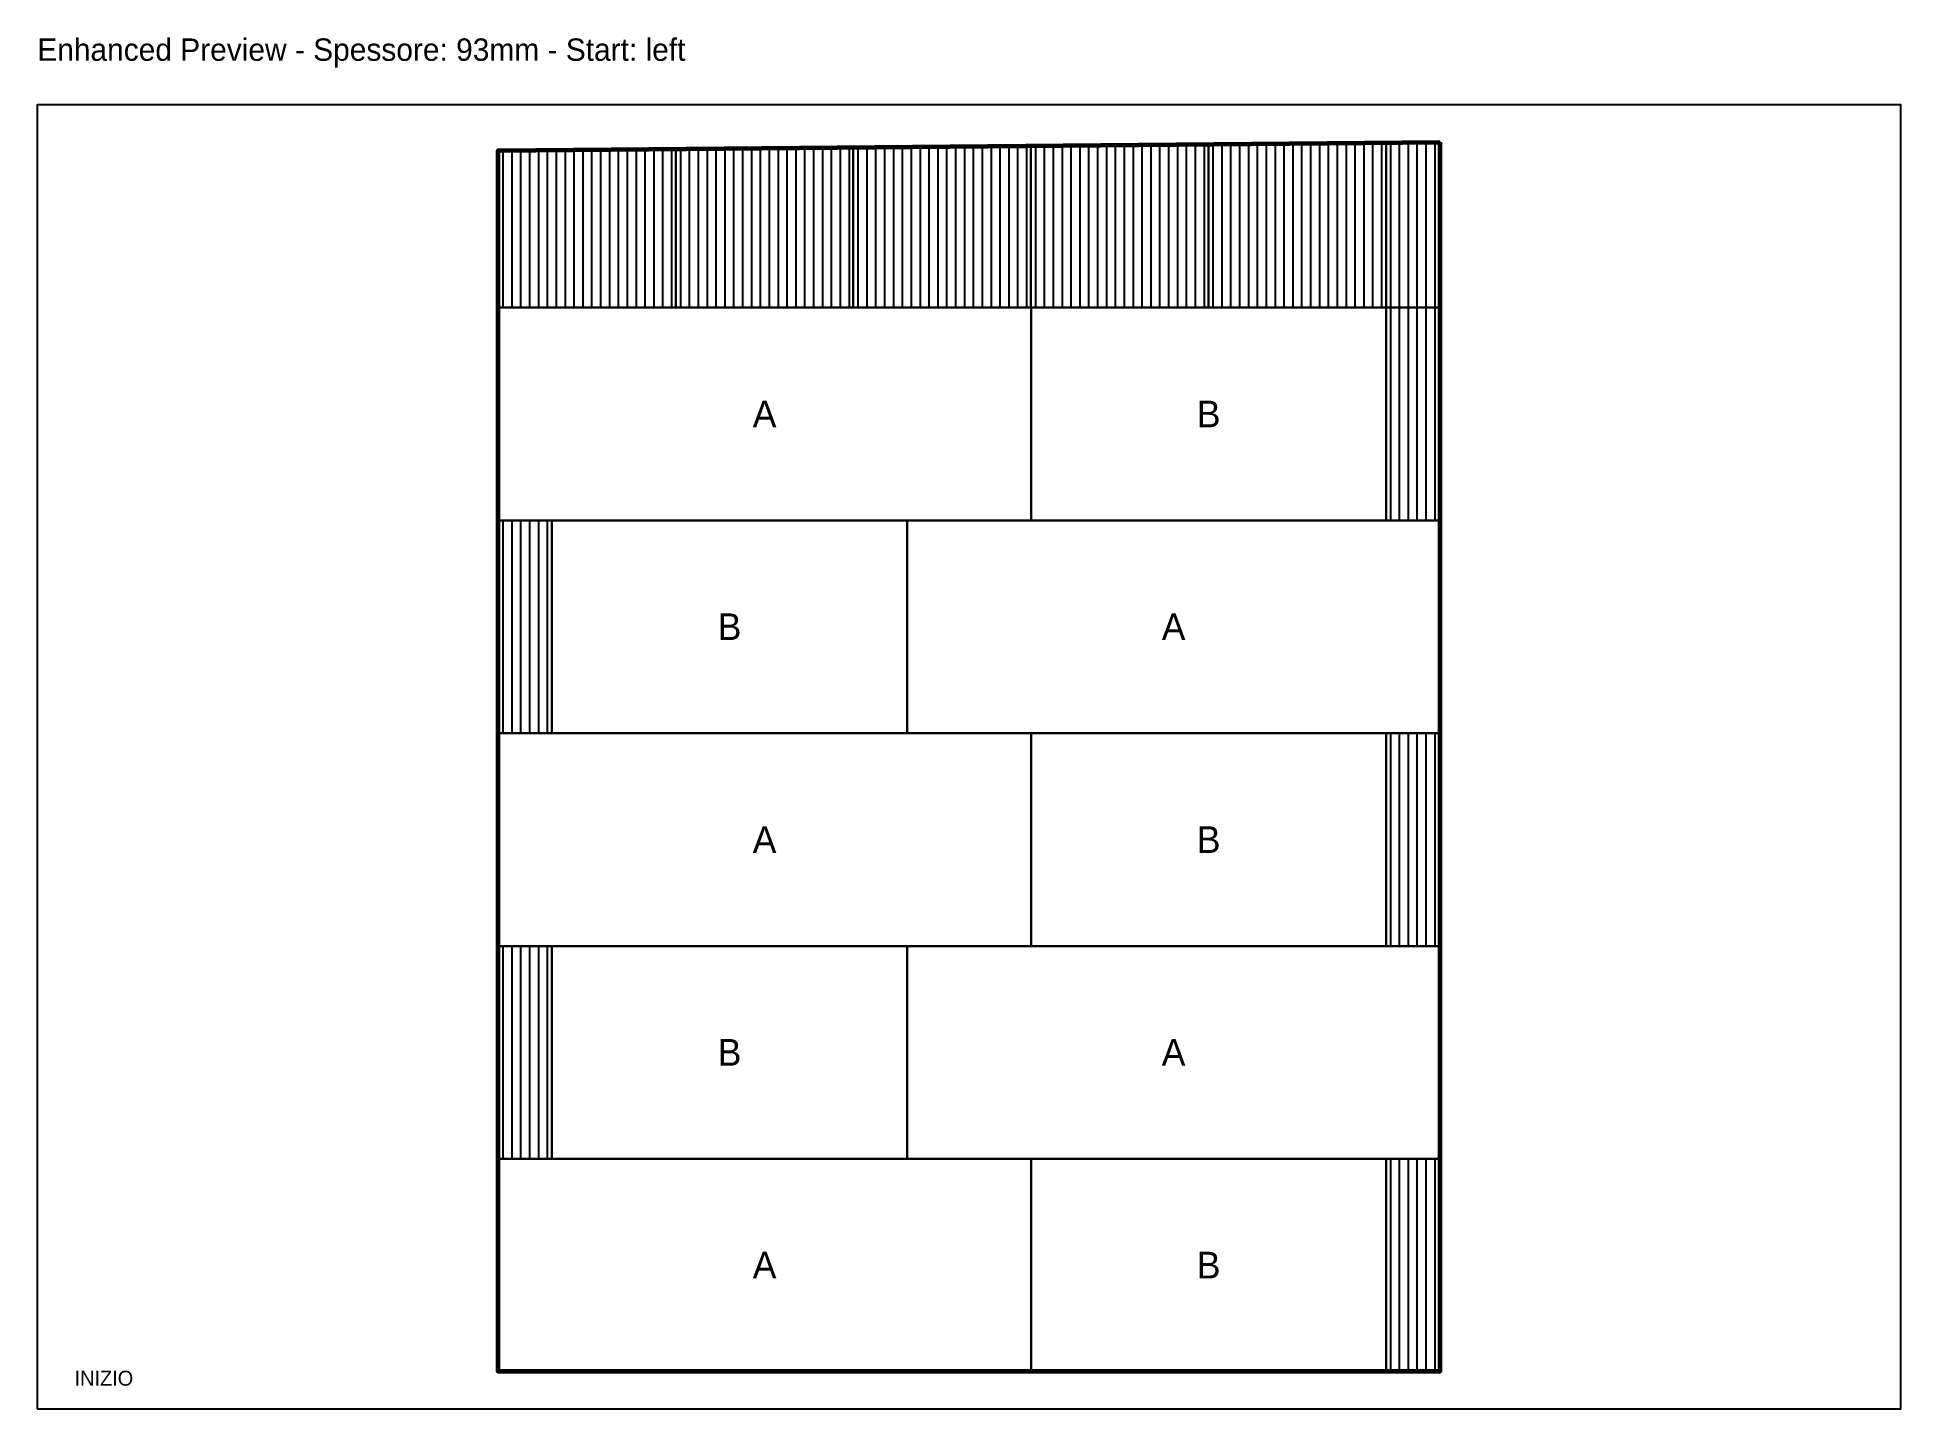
# Model space of a CAD drawing. Header units: metres. Extents: x 0 to 4200, y 0 to 3200.
# Drawn here: x 150 to 1150, y 1800 to 2536 of the extents above; entities that cross this region are included whole.
import ezdxf
from ezdxf.enums import TextEntityAlignment as Align

# ---------------------------------------------------------------- set-up
doc = ezdxf.new("R2010")
doc.units = ezdxf.units.M
for name, color, linetype in [('STEP5_HEADER', 7, 'Continuous'), ('STEP5_PREVIEW_BLOCKS', 253, 'Continuous'), ('STEP5_PREVIEW_BORDER', 8, 'Continuous'), ('STEP5_PREVIEW_CUSTOM', 6, 'Continuous'), ('STEP5_PREVIEW_LABELS', 1, 'Continuous'), ('STEP5_PREVIEW_WALL', 5, 'Continuous')]:
    doc.layers.add(name, color=color, linetype=linetype)

msp = doc.modelspace()

# ---------------------------------------------------------------- texts
at = {"layer": 'STEP5_HEADER', "color": 3}
msp.add_text('Enhanced Preview - Spessore: 93mm - Start: left', height=12, dxfattribs=at).set_placement((150, 2520), align=Align.BOTTOM_LEFT)
at = {"layer": 'STEP5_PREVIEW_LABELS', "color": 1}
for s, p in [('A', (540.3, 2334)), ('B', (778.6, 2334)), ('B', (521.5, 2219.8)), ('A', (759.8, 2219.8)), ('A', (540.3, 2105.5)), ('B', (778.6, 2105.5)), ('B', (521.5, 1991.3)), ('A', (759.8, 1991.3)), ('A', (540.3, 1877.1)), ('B', (778.6, 1877.1))]:
    msp.add_text(s, height=14.3, dxfattribs=at).set_placement(p, align=Align.MIDDLE_CENTER)
msp.add_text('INIZIO', height=8, dxfattribs=at).set_placement((170, 1810), align=Align.BOTTOM_LEFT)

# ---------------------------------------------------------------- hatches: boundary and pattern name
at = {"layer": 'STEP5_PREVIEW_CUSTOM'}
h = msp.add_hatch(dxfattribs=at)
h.set_pattern_fill('ANSI31', scale=1.5, angle=45)
h.paths.add_polyline_path([(397.3, 2391.1), (397.3, 2475.4), (492.6, 2476.3), (492.6, 2391.1), (397.3, 2391.1)])
h = msp.add_hatch(dxfattribs=at)
h.set_pattern_fill('ANSI31', scale=1.5, angle=45)
h.paths.add_polyline_path([(492.6, 2391.1), (492.6, 2476.3), (587.9, 2477.1), (587.9, 2391.1), (492.6, 2391.1)])
h = msp.add_hatch(dxfattribs=at)
h.set_pattern_fill('ANSI31', scale=1.5, angle=45)
h.paths.add_polyline_path([(587.9, 2391.1), (587.9, 2477.1), (683.2, 2478), (683.2, 2391.1), (587.9, 2391.1)])
h = msp.add_hatch(dxfattribs=at)
h.set_pattern_fill('ANSI31', scale=1.5, angle=45)
h.paths.add_polyline_path([(683.2, 2391.1), (683.2, 2478), (778.5, 2478.9), (778.5, 2391.1), (683.2, 2391.1)])
h = msp.add_hatch(dxfattribs=at)
h.set_pattern_fill('ANSI31', scale=1.5, angle=45)
h.paths.add_polyline_path([(778.5, 2391.1), (778.5, 2478.9), (873.8, 2479.7), (873.8, 2391.1), (778.5, 2391.1)])
h = msp.add_hatch(dxfattribs=at)
h.set_pattern_fill('ANSI31', scale=1.5, angle=45)
h.paths.add_polyline_path([(873.8, 2391.1), (873.8, 2479.7), (899.3, 2480), (902.7, 2480), (902.7, 2391.1), (873.8, 2391.1)])
h = msp.add_hatch(dxfattribs=at)
h.set_pattern_fill('ANSI31', scale=1.5, angle=45)
h.paths.add_polyline_path([(902.7, 2391.1), (902.7, 2276.9), (873.9, 2276.9), (873.9, 2391.1), (902.7, 2391.1)])
h = msp.add_hatch(dxfattribs=at)
h.set_pattern_fill('ANSI31', scale=1.5, angle=45)
h.paths.add_polyline_path([(426.2, 2162.7), (397.4, 2162.7), (397.4, 2276.9), (426.2, 2276.9), (426.2, 2162.7)])
h = msp.add_hatch(dxfattribs=at)
h.set_pattern_fill('ANSI31', scale=1.5, angle=45)
h.paths.add_polyline_path([(902.7, 2162.7), (902.7, 2048.4), (873.9, 2048.4), (873.9, 2162.7), (902.7, 2162.7)])
h = msp.add_hatch(dxfattribs=at)
h.set_pattern_fill('ANSI31', scale=1.5, angle=45)
h.paths.add_polyline_path([(426.2, 1934.2), (397.4, 1934.2), (397.4, 2048.4), (426.2, 2048.4), (426.2, 1934.2)])
h = msp.add_hatch(dxfattribs=at)
h.set_pattern_fill('ANSI31', scale=1.5, angle=45)
h.paths.add_polyline_path([(873.9, 1934.2), (902.7, 1934.2), (902.7, 1820), (873.9, 1820), (873.9, 1934.2)])

# ---------------------------------------------------------------- linework, layer by layer
at = {"layer": 'STEP5_PREVIEW_BLOCKS', "lineweight": 25}
for points in [[(397.4, 2276.9), (683.3, 2276.9), (683.3, 2391.1), (397.4, 2391.1), (397.4, 2276.9)], [(683.3, 2276.9), (873.9, 2276.9), (873.9, 2391.1), (683.3, 2391.1), (683.3, 2276.9)], [(426.2, 2162.7), (616.8, 2162.7), (616.8, 2276.9), (426.2, 2276.9), (426.2, 2162.7)], [(616.8, 2162.7), (902.8, 2162.7), (902.8, 2276.9), (616.8, 2276.9), (616.8, 2162.7)], [(397.4, 2048.4), (683.3, 2048.4), (683.3, 2162.7), (397.4, 2162.7), (397.4, 2048.4)], [(683.3, 2048.4), (873.9, 2048.4), (873.9, 2162.7), (683.3, 2162.7), (683.3, 2048.4)], [(426.2, 1934.2), (616.8, 1934.2), (616.8, 2048.4), (426.2, 2048.4), (426.2, 1934.2)], [(616.8, 1934.2), (902.8, 1934.2), (902.8, 2048.4), (616.8, 2048.4), (616.8, 1934.2)], [(397.4, 1820), (683.3, 1820), (683.3, 1934.2), (397.4, 1934.2), (397.4, 1820)], [(683.3, 1820), (873.9, 1820), (873.9, 1934.2), (683.3, 1934.2), (683.3, 1820)]]:
    msp.add_lwpolyline(points, close=True, dxfattribs=at)
at = {"layer": 'STEP5_PREVIEW_BORDER'}
msp.add_lwpolyline([(150, 1800), (1150, 1800), (1150, 2500), (150, 2500), (150, 1800)], dxfattribs=at)
at = {"layer": 'STEP5_PREVIEW_CUSTOM', "color": 6, "lineweight": 30}
for points in [[(397.3, 2391.1), (397.3, 2475.4), (492.6, 2476.3), (492.6, 2391.1), (397.3, 2391.1)], [(492.6, 2391.1), (492.6, 2476.3), (587.9, 2477.1), (587.9, 2391.1), (492.6, 2391.1)], [(587.9, 2391.1), (587.9, 2477.1), (683.2, 2478), (683.2, 2391.1), (587.9, 2391.1)], [(683.2, 2391.1), (683.2, 2478), (778.5, 2478.9), (778.5, 2391.1), (683.2, 2391.1)], [(778.5, 2391.1), (778.5, 2478.9), (873.8, 2479.7), (873.8, 2391.1), (778.5, 2391.1)], [(873.8, 2391.1), (873.8, 2479.7), (899.3, 2480), (902.7, 2480), (902.7, 2391.1), (873.8, 2391.1)], [(902.7, 2391.1), (902.7, 2276.9), (873.9, 2276.9), (873.9, 2391.1), (902.7, 2391.1)], [(426.2, 2162.7), (397.4, 2162.7), (397.4, 2276.9), (426.2, 2276.9), (426.2, 2162.7)], [(902.7, 2162.7), (902.7, 2048.4), (873.9, 2048.4), (873.9, 2162.7), (902.7, 2162.7)], [(426.2, 1934.2), (397.4, 1934.2), (397.4, 2048.4), (426.2, 2048.4), (426.2, 1934.2)], [(873.9, 1934.2), (902.7, 1934.2), (902.7, 1820), (873.9, 1820), (873.9, 1934.2)]]:
    msp.add_lwpolyline(points, close=True, dxfattribs=at)
at = {"layer": 'STEP5_PREVIEW_WALL', "color": 5, "lineweight": 60}
msp.add_lwpolyline([(902.7, 2480), (902.7, 1820), (397.3, 1820), (397.3, 2475.4), (902.7, 2480)], close=True, dxfattribs=at)

msp.set_redraw_order([(e.dxf.handle, doc.entitydb.next_handle()) for e in msp.query("TEXT MTEXT ATTDEF DIMENSION ARC_DIMENSION")])  # texts and dimensions are drawn at this point

doc.saveas('drawing.dxf')
